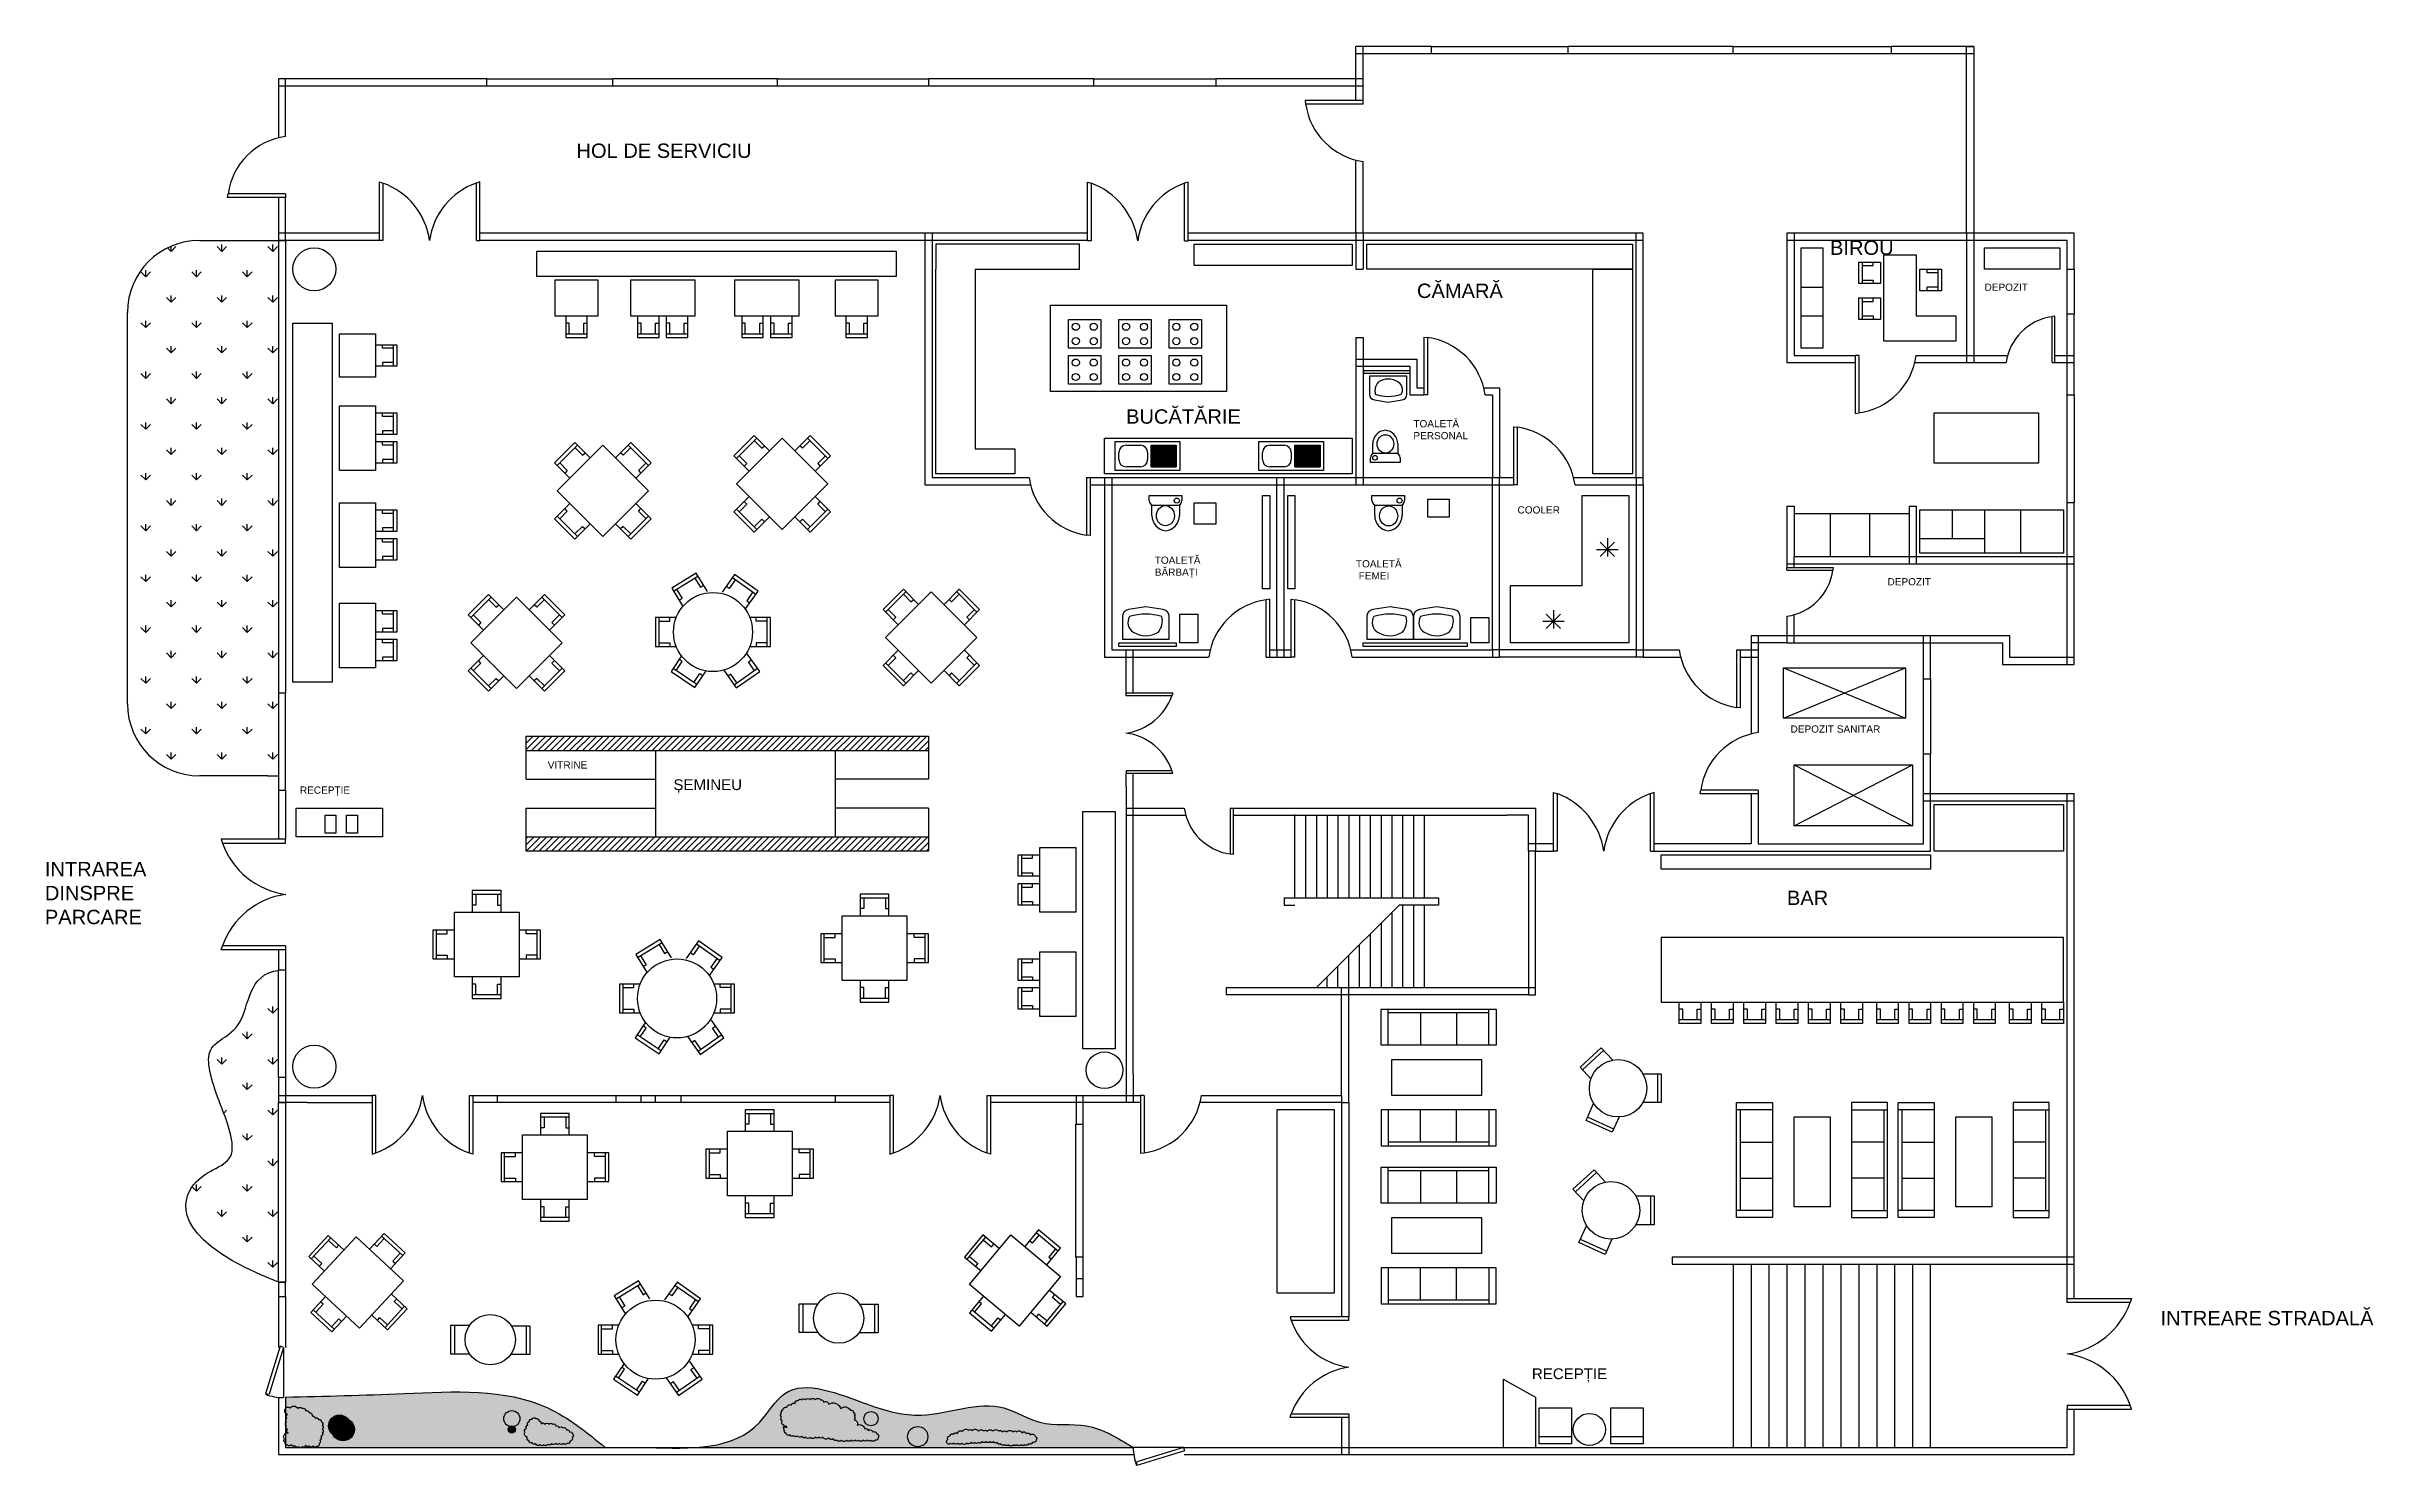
# Model space of a CAD drawing. Header units: millimetres. Extents: x 89 to 413, y 78 to 276.
import ezdxf

# ---------------------------------------------------------------- set-up
doc = ezdxf.new("R2010")
doc.units = ezdxf.units.MM
doc.header["$MEASUREMENT"] = 0
for name, color, linetype in [('baia', 140, 'Continuous'), ('birou', 44, 'Continuous'), ('canapele', 203, 'Continuous'), ('conturterasa', 31, 'Continuous'), ('geamuri', 160, 'Continuous'), ('iarba', 104, 'Continuous'), ('iesiriterasa', 25, 'Continuous'), ('mese2', 92, 'Continuous'), ('mese4sau6', 3, 'Continuous'), ('mobila', 10, 'Continuous'), ('mobila1', 75, 'Continuous'), ('ornamente', 139, 'Continuous'), ('usi', 22, 'Continuous')]:
    doc.layers.add(name, color=color, linetype=linetype)
for name, color, linetype, lineweight in [('contur', 50, 'Continuous', 30), ('mobilabucatarie', 8, 'Continuous', 30), ('scari', 19, 'Continuous', 30)]:
    doc.layers.add(name, color=color, linetype=linetype, lineweight=lineweight)
doc.styles.get("Standard").update_dxf_attribs({"font": 'arial.ttf'})

msp = doc.modelspace()

# ---------------------------------------------------------------- texts
at = {"layer": 'mobila', "attachment_point": 1}
for s, width, heights, insert, char_height in [('{\\C0;HOL DE SERVICIU}', 52, [0], (162.5, 262.5), 2), ('{\\C0;BIROU}', 7, [0], (337, 249), 2), ('{\\fArial|b0|i0|c238|p34;\\C0;CĂMARĂ}', 20.5, [0], (279.5, 243), 2), ('{\\C0;DEPOZIT}', 9, [0], (358.5, 243), 1), ('{\\C0;BUC\\fArial|b0|i0|c238|p34;ĂTĂRIE}', 8, [1.282307593442056e-14], (239, 225.5), 2), ('{\\C0;TOALET\\fArial|b0|i0|c238|p34;Ă PERSONAL}', 9, [0], (279, 224), 1), ('{\\C0;COOLER}', 8, [0], (293.5, 212), 1), ('{\\C0;TOALE\\fArial|b0|i0|c238|p34;TĂ BĂRBA\\fArial|b0|i0|c0|p34;Ț\\fArial|b0|i0|c238|p34;I}', 10, [0], (243, 205), 1), ('{\\C0;TOALET\\fArial|b0|i0|c238|p34;Ă\\P\\fArial|b0|i0|c0|p34; FEMEI}', 11.5, [0], (271, 204.5), 1), ('{\\C0;DEPOZIT}', 16.5, [0], (345, 202), 1), ('{\\C0;DEPOZIT SANITAR}', 17, [0], (331.5, 181.5), 1), ('{\\C0;VITRINE}', 13, [0], (158.5, 176.5), 1), ('{\\fArial|b0|i0|c238|p34;\\C0;RECEP\\fArial|b0|i0|c0|p34;Ț\\fArial|b0|i0|c238|p34;IE}', 11, [0], (124, 173), 1), ('{\\C0;Ș\\fArial|b0|i0|c238|p34;EMINEU}', 20.5, [0], (176, 174), 1.5), ('{\\C0;INTRAREA \\PDINSPRE\\PPARCARE}', 38.5, [0], (88.5, 162.5), 2), ('{\\C0;BAR}', 29, [0], (331, 158.5), 2), ('{\\C0;INTREARE STRADAL\\fArial|b0|i0|c238|p34;Ă}', 72, [0], (383, 100), 2), ('{\\C0;RECEPȚ\\fArial|b0|i0|c238|p34;IE}', 23, [0], (295.5, 92), 1.5)]:
    msp.add_mtext_dynamic_manual_height_columns(s, width=width, gutter_width=1, heights=heights, dxfattribs=dict(at, insert=insert, char_height=char_height))

# ---------------------------------------------------------------- blocks, each defined once
blk = doc.blocks.new('usadubla')
at = {"layer": 'usi'}
for p, q in [((-7, 0), (-7, 8.17)), ((-7, 8.17), (-6.5, 8)), ((7, 8.16), (6.5, 8)), ((7, 0), (7, 8.16)), ((-6.5, 0), (-7, 0)), ((6.5, 0), (7, 0))]:
    blk.add_line(p, q, dxfattribs=at)
for points in [[(-6.5, 8), (-6.5, 0)], [(6.5, 0), (6.5, 8)]]:
    blk.add_lwpolyline(points, dxfattribs=at)
for centre, radius, start, end in [((-9.91, -1.41), 10.01, 8.1164, 70.0713), ((9.77, -1.3), 9.86, 109.3829, 172.4293)]:
    blk.add_arc(centre, radius, start, end, dxfattribs=at)
blk = doc.blocks.new('*U4')
at = {"layer": 'usi'}
for p, q in [((-6.5, 0), (-7, 0)), ((-7, 0), (-7, -8.17)), ((6.5, 0), (7, 0)), ((7, 0), (7, -8.16)), ((-7, -8.17), (-6.5, -8)), ((7, -8.16), (6.5, -8))]:
    blk.add_line(p, q, dxfattribs=at)
for points in [[(-6.5, -8), (-6.5, 0)], [(6.5, 0), (6.5, -8)]]:
    blk.add_lwpolyline(points, dxfattribs=at)
for centre, radius, start, end in [((-9.91, 1.41), 10.01, 289.9287, 351.8836), ((9.77, 1.3), 9.86, 187.5707, 250.6171)]:
    blk.add_arc(centre, radius, start, end, dxfattribs=at)
blk = doc.blocks.new('*U5')
at = {"layer": 'usi'}
for p, q in [((1.17, 22.17), (-6.99, 22.17)), ((-6.99, 22.17), (-6.83, 21.67)), ((1.17, 21.67), (1.17, 22.17)), ((-7, 8.17), (-6.83, 8.67)), ((1.17, 8.17), (-7, 8.17)), ((1.17, 8.67), (1.17, 8.17))]:
    blk.add_line(p, q, dxfattribs=at)
for points in [[(1.17, 21.67), (-6.83, 21.67)], [(-6.83, 8.67), (1.17, 8.67)]]:
    blk.add_lwpolyline(points, dxfattribs=at)
for centre, radius, start, end in [((2.47, 24.94), 9.86, 199.3829, 262.4293), ((2.58, 5.25), 10.01, 98.1164, 160.0713)]:
    blk.add_arc(centre, radius, start, end, dxfattribs=at)
blk = doc.blocks.new('*U6')
at = {"layer": 'usi'}
for p, q in [((-15.17, 8.17), (-23.33, 8.17)), ((-23.33, 8.17), (-23.17, 7.67)), ((-15.17, 7.67), (-15.17, 8.17)), ((-23.33, -5.83), (-23.17, -5.33)), ((-15.17, -5.83), (-23.33, -5.83)), ((-15.17, -5.33), (-15.17, -5.83))]:
    blk.add_line(p, q, dxfattribs=at)
for points in [[(-23.17, 7.67), (-15.17, 7.67)], [(-15.17, -5.33), (-23.17, -5.33)]]:
    blk.add_lwpolyline(points, dxfattribs=at)
for centre, radius, start, end in [((-13.75, 11.08), 10.01, 199.9287, 261.8836), ((-13.87, -8.6), 9.86, 97.5707, 160.6171)]:
    blk.add_arc(centre, radius, start, end, dxfattribs=at)
blk = doc.blocks.new('*U7')
at = {"layer": 'usi'}
for p, q in [((-15.17, 7.67), (-15.17, 8.17)), ((-15.17, 8.17), (-7, 8.17)), ((-7, 8.17), (-7.17, 7.67)), ((-15.17, -5.33), (-15.17, -5.83)), ((-15.17, -5.83), (-7.01, -5.83)), ((-7.01, -5.83), (-7.17, -5.33))]:
    blk.add_line(p, q, dxfattribs=at)
for points in [[(-7.17, 7.67), (-15.17, 7.67)], [(-15.17, -5.33), (-7.17, -5.33)]]:
    blk.add_lwpolyline(points, dxfattribs=at)
for centre, radius, start, end in [((-16.58, 11.08), 10.01, 278.1164, 340.0713), ((-16.47, -8.6), 9.86, 19.3829, 82.4293)]:
    blk.add_arc(centre, radius, start, end, dxfattribs=at)
blk = doc.blocks.new('*U16')
at = {"layer": 'usi'}
for p, q in [((-0.5, 0), (-0.5, -8)), ((-0.5, 0), (0, 0)), ((0, 0), (0, -8.06)), ((0, -8.06), (-0.5, -8))]:
    blk.add_line(p, q, dxfattribs=at)
blk.add_arc((0.82, 1.32), 9.41, 188.0475, 261.9525, dxfattribs=at)
blk = doc.blocks.new('usa')
at = {"layer": 'usi'}
for p, q in [((0, 0), (0, 8.06)), ((0, 8.06), (0.5, 8)), ((0.5, 0), (0.5, 8)), ((0.5, 0), (0, 0))]:
    blk.add_line(p, q, dxfattribs=at)
blk.add_arc((-0.82, -1.32), 9.41, 8.0475, 81.9525, dxfattribs=at)
blk = doc.blocks.new('*U17')
at = {"layer": 'usi'}
for p, q in [((0, 8.06), (-0.5, 8)), ((-0.5, 0), (-0.5, 8)), ((0, 0), (0, 8.06)), ((-0.5, 0), (0, 0))]:
    blk.add_line(p, q, dxfattribs=at)
blk.add_arc((0.82, -1.32), 9.41, 98.0475, 171.9525, dxfattribs=at)
blk = doc.blocks.new('*U15')
at = {"layer": 'usi'}
for p, q in [((-0.5, 0), (-0.5, -8)), ((-0.5, 0), (0, 0)), ((0, 0), (0, -8.06)), ((0, -8.06), (-0.5, -8))]:
    blk.add_line(p, q, dxfattribs=at)
blk.add_arc((0.82, 1.32), 9.41, 188.0475, 261.9525, dxfattribs=at)
blk = doc.blocks.new('*U18')
at = {"layer": 'usi'}
for p, q in [((0.5, 0), (0, 0)), ((0, 0), (0, -8.06)), ((0.5, 0), (0.5, -8)), ((0, -8.06), (0.5, -8))]:
    blk.add_line(p, q, dxfattribs=at)
blk.add_arc((-0.82, 1.32), 9.41, 278.0475, 351.9525, dxfattribs=at)
blk = doc.blocks.new('*U20')
at = {"layer": 'usi'}
for p, q in [((0, 8.06), (-0.5, 8)), ((-0.5, 0), (-0.5, 8)), ((0, 0), (0, 8.06)), ((-0.5, 0), (0, 0))]:
    blk.add_line(p, q, dxfattribs=at)
blk.add_arc((0.82, -1.32), 9.41, 98.0475, 171.9525, dxfattribs=at)
blk = doc.blocks.new('*U22')
at = {"layer": 'usi'}
for p, q in [((-0.5, 0), (0, 0)), ((0, 0), (0, -8.06)), ((-0.5, 0), (-0.5, -8)), ((0, -8.06), (-0.5, -8))]:
    blk.add_line(p, q, dxfattribs=at)
blk.add_arc((0.82, 1.32), 9.41, 188.0475, 261.9525, dxfattribs=at)
blk = doc.blocks.new('*U24')
at = {"layer": 'usi'}
for p, q in [((-8.06, 0), (-8, 0.5)), ((0, 0), (-8.06, 0)), ((0, 0.5), (-8, 0.5)), ((0, 0.5), (0, 0))]:
    blk.add_line(p, q, dxfattribs=at)
blk.add_arc((1.32, -0.82), 9.41, 98.0475, 171.9525, dxfattribs=at)
blk = doc.blocks.new('*U25')
at = {"layer": 'usi'}
for p, q in [((0, -0.5), (0, 0)), ((0, 0), (8.06, 0)), ((0, -0.5), (8, -0.5)), ((8.06, 0), (8, -0.5))]:
    blk.add_line(p, q, dxfattribs=at)
blk.add_arc((-1.32, 0.82), 9.41, 278.0475, 351.9525, dxfattribs=at)
blk = doc.blocks.new('*U28')
at = {"layer": 'iesiriterasa'}
for p, q in [((0, 0), (-7, 0)), ((0, 0), (-6.5, -2)), ((0, 0), (0.14, -0.46)), ((0.14, -0.46), (-6.5, -2.5)), ((-6.5, -2.5), (-6.5, -2))]:
    blk.add_line(p, q, dxfattribs=at)
blk.add_arc((0, 0), 7, 180, 201.0375, dxfattribs=at)
blk = doc.blocks.new('*U29')
at = {"layer": 'iesiriterasa'}
for p, q in [((3.26, -6.47), (1.21, -13.1)), ((3.72, -6.61), (3.26, -6.47)), ((3.72, -6.61), (1.71, -13.11)), ((3.72, -6.61), (3.71, -13.61)), ((1.21, -13.1), (1.71, -13.11))]:
    blk.add_line(p, q, dxfattribs=at)
blk.add_arc((3.72, -6.61), 7, 248.8906, 269.9282, dxfattribs=at)
blk = doc.blocks.new('*U35')
at = {"layer": 'mese2'}
for p, q in [((1.5, -11), (1, -11)), ((1, -12.5), (4, -12.5)), ((1.5, -12.5), (1.5, -11)), ((3.5, -12.5), (3.5, -11)), ((3.5, -11), (4, -11)), ((5.5, -11), (5, -11)), ((5, -12.5), (8, -12.5)), ((5.5, -12.5), (5.5, -11)), ((7.5, -12.5), (7.5, -11)), ((7.5, -11), (8, -11))]:
    blk.add_line(p, q, dxfattribs=at)
blk.add_lwpolyline([(0, -10), (9, -10), (9, -5), (0, -5)], close=True, dxfattribs=at)
for points in [[(1, -10), (1, -13), (4, -13), (4, -10)], [(5, -10), (5, -13), (8, -13), (8, -10)]]:
    blk.add_lwpolyline(points, dxfattribs=at)
blk = doc.blocks.new('*U36')
at = {"layer": 'mese2'}
for p, q in [((1, -1.5), (1, -1)), ((2.5, -1.5), (1, -1.5)), ((2.5, -1), (2.5, -4)), ((2.5, -3.5), (1, -3.5)), ((1, -3.5), (1, -4)), ((1, -5.5), (1, -5)), ((2.5, -5.5), (1, -5.5)), ((2.5, -5), (2.5, -8)), ((2.5, -7.5), (1, -7.5)), ((1, -7.5), (1, -8))]:
    blk.add_line(p, q, dxfattribs=at)
blk.add_lwpolyline([(0, 0), (0, -9), (-5, -9), (-5, 0)], close=True, dxfattribs=at)
for points in [[(0, -1), (3, -1), (3, -4), (0, -4)], [(0, -5), (3, -5), (3, -8), (0, -8)]]:
    blk.add_lwpolyline(points, dxfattribs=at)
blk = doc.blocks.new('*U37')
at = {"layer": 'mese2'}
for p, q in [((-2.5, 5), (-2.5, 8)), ((-2.5, 7.5), (-1, 7.5)), ((-1, 7.5), (-1, 8)), ((-2.5, 5.5), (-1, 5.5)), ((-2.5, 1), (-2.5, 4)), ((-2.5, 3.5), (-1, 3.5)), ((-1, 5.5), (-1, 5)), ((-1, 3.5), (-1, 4)), ((-2.5, 1.5), (-1, 1.5)), ((-1, 1.5), (-1, 1))]:
    blk.add_line(p, q, dxfattribs=at)
for points in [[(0, 5), (-3, 5), (-3, 8), (0, 8)], [(0, 1), (-3, 1), (-3, 4), (0, 4)]]:
    blk.add_lwpolyline(points, dxfattribs=at)
blk.add_lwpolyline([(0, 0), (0, 9), (5, 9), (5, 0)], close=True, dxfattribs=at)
blk = doc.blocks.new('*U40')
at = {"layer": 'mese2'}
for p, q in [((0.5, -14), (0, -14)), ((0, -15.5), (3, -15.5)), ((0.5, -15.5), (0.5, -14)), ((2.5, -15.5), (2.5, -14)), ((2.5, -14), (3, -14))]:
    blk.add_line(p, q, dxfattribs=at)
blk.add_lwpolyline([(-1.5, -8), (-1.5, -13), (4.5, -13), (4.5, -8)], close=True, dxfattribs=at)
blk.add_lwpolyline([(0, -13), (0, -16), (3, -16), (3, -13)], dxfattribs=at)
blk = doc.blocks.new('*U41')
at = {"layer": 'mese2'}
for p, q in [((-0.5, -5), (-0.5, -4.5)), ((1, -5), (-0.5, -5)), ((1, -4.5), (1, -7.5)), ((1, -7), (-0.5, -7)), ((-0.5, -7), (-0.5, -7.5))]:
    blk.add_line(p, q, dxfattribs=at)
blk.add_lwpolyline([(-6.5, -3), (-1.5, -3), (-1.5, -9), (-6.5, -9)], close=True, dxfattribs=at)
blk.add_lwpolyline([(-1.5, -4.5), (1.5, -4.5), (1.5, -7.5), (-1.5, -7.5)], dxfattribs=at)
blk = doc.blocks.new('*U44')
at = {"layer": 'mese4sau6'}
for p, q in [((-6.36, -2.83), (-3.54, 0)), ((-6.01, -2.47), (-4.95, -3.54)), ((-3.89, -0.35), (-2.83, -1.41)), ((-2.83, -1.41), (-2.47, -1.06)), ((2.83, -1.41), (2.47, -1.06)), ((3.89, -0.35), (2.83, -1.41)), ((3.54, 0), (6.36, -2.83)), ((6.01, -2.47), (4.95, -3.54)), ((-4.95, -3.54), (-5.3, -3.89)), ((4.95, -3.54), (5.3, -3.89)), ((-6.01, -10.25), (-4.95, -9.19)), ((-4.95, -9.19), (-5.3, -8.84)), ((4.95, -9.19), (5.3, -8.84)), ((6.01, -10.25), (4.95, -9.19)), ((-3.54, -12.73), (-6.36, -9.9)), ((-3.89, -12.37), (-2.83, -11.31)), ((-2.83, -11.31), (-2.47, -11.67)), ((2.83, -11.31), (2.47, -11.67)), ((3.89, -12.37), (2.83, -11.31)), ((6.36, -9.9), (3.54, -12.73))]:
    blk.add_line(p, q, dxfattribs=at)
for points in [[(-1.77, -1.77), (-3.89, 0.35), (-6.72, -2.47), (-4.6, -4.6)], [(4.6, -4.6), (6.72, -2.47), (3.89, 0.35), (1.77, -1.77)], [(-4.6, -8.13), (-6.72, -10.25), (-3.89, -13.08), (-1.77, -10.96)], [(1.77, -10.96), (3.89, -13.08), (6.72, -10.25), (4.6, -8.13)]]:
    blk.add_lwpolyline(points, dxfattribs=at)
blk.add_lwpolyline([(0, 0), (6.36, -6.36), (0, -12.73), (-6.36, -6.36)], close=True, dxfattribs=at)
blk = doc.blocks.new('mese4sau6')
at = {"layer": 'mese4sau6'}
for p, q in [((2.5, 2.5), (6.5, 2.5)), ((3, 1), (2.5, 1)), ((3, 2.5), (3, 1)), ((6, 2.5), (6, 1)), ((6, 1), (6.5, 1)), ((-2.5, -6.5), (-2.5, -2.5)), ((-2.5, -3), (-1, -3)), ((-1, -3), (-1, -2.5)), ((10, -3), (10, -2.5)), ((11.5, -3), (10, -3)), ((11.5, -2.5), (11.5, -6.5)), ((-2.5, -6), (-1, -6)), ((-1, -6), (-1, -6.5)), ((11.5, -6), (10, -6)), ((10, -6), (10, -6.5)), ((3, -10), (2.5, -10)), ((6.5, -11.5), (2.5, -11.5)), ((3, -11.5), (3, -10)), ((6, -11.5), (6, -10)), ((6, -10), (6.5, -10))]:
    blk.add_line(p, q, dxfattribs=at)
blk.add_lwpolyline([(0, 0), (9, 0), (9, -9), (0, -9)], close=True, dxfattribs=at)
for points in [[(6.5, 0), (6.5, 3), (2.5, 3), (2.5, 0)], [(0, -2.5), (-3, -2.5), (-3, -6.5), (0, -6.5)], [(9, -6.5), (12, -6.5), (12, -2.5), (9, -2.5)], [(2.5, -9), (2.5, -12), (6.5, -12), (6.5, -9)]]:
    blk.add_lwpolyline(points, dxfattribs=at)
blk = doc.blocks.new('masa6')
at = {"layer": 'mese4sau6'}
for p, q in [((-5.49, 5.69), (-2.09, 7.79)), ((-2.51, 7.52), (-1.73, 6.25)), ((-1.73, 6.25), (-1.3, 6.51)), ((3.12, 7.3), (2.26, 6.08)), ((2.71, 7.59), (5.98, 5.29)), ((-5.07, 5.95), (-4.28, 4.67)), ((-4.28, 4.67), (-4.7, 4.41)), ((2.26, 6.08), (1.85, 6.36)), ((5.57, 5.58), (4.71, 4.35)), ((4.71, 4.35), (5.12, 4.06)), ((-7.5, -2), (-7.5, 2)), ((-7.5, 1.5), (-6, 1.5)), ((-6, 1.5), (-6, 2)), ((6, 1.5), (6, 2)), ((7.5, 1.5), (6, 1.5)), ((7.5, 2), (7.5, -2)), ((-7.5, -1.5), (-6, -1.5)), ((-6, -1.5), (-6, -2)), ((7.5, -1.5), (6, -1.5)), ((6, -1.5), (6, -2)), ((-2.23, -7.31), (-5.56, -5.09)), ((-5.14, -5.37), (-4.31, -4.12)), ((-4.31, -4.12), (-4.73, -3.84)), ((-2.65, -7.03), (-1.81, -5.78)), ((-1.81, -5.78), (-1.4, -6.06)), ((2.49, -5.87), (2.08, -6.15)), ((3.34, -7.09), (2.49, -5.87)), ((6.21, -5.09), (2.93, -7.38)), ((4.94, -4.15), (5.35, -3.86)), ((5.8, -5.38), (4.94, -4.15))]:
    blk.add_line(p, q, dxfattribs=at)
for points in [[(-0.78, 5.66), (-2.35, 8.21), (-5.75, 6.11), (-4.18, 3.56)], [(4.55, 3.24), (6.27, 5.7), (3, 8), (1.27, 5.55)], [(-5.12, 2), (-8, 2), (-8, -2), (-5.12, -2)], [(5.12, -2), (8, -2), (8, 2), (5.12, 2)], [(1.5, -5.33), (3.22, -7.79), (6.5, -5.5), (4.78, -3.04)], [(-4.38, -3.32), (-5.84, -5.5), (-2.51, -7.72), (-0.97, -5.41)]]:
    blk.add_lwpolyline(points, dxfattribs=at)
blk.add_circle((0, 0), 5.5, dxfattribs=at)
blk = doc.blocks.new('mese2pers')
at = {"layer": 'mese4sau6'}
for p, q in [((-5, 2), (-5, -2)), ((5, 1.94), (5, -2.06))]:
    blk.add_line(p, q, dxfattribs=at)
for points in [[(-3, -1.8), (-3, -2), (-5.5, -2), (-5.5, 2), (-3, 2), (-3, 1.8)], [(2.91, 1.94), (5.5, 1.94), (5.5, -2.06), (2.91, -2.06), (2.91, -1.94)]]:
    blk.add_lwpolyline(points, dxfattribs=at)
blk.add_circle((0, 0), 3.5, dxfattribs=at)
blk = doc.blocks.new('*U50')
at = {"layer": 'canapele'}
for p, q in [((-5, -1), (0, -1)), ((-0.5, -1), (-0.5, -15)), ((-0.5, -5.5), (-5, -5.5)), ((-0.5, -10.5), (-5, -10.5)), ((-5, -15), (0, -15))]:
    blk.add_line(p, q, dxfattribs=at)
blk.add_lwpolyline([(0, 0), (-5, 0), (-5, -16), (0, -16)], close=True, dxfattribs=at)
blk = doc.blocks.new('canapea')
at = {"layer": 'canapele'}
for p, q in [((5, -1), (0, -1)), ((0.5, -1), (0.5, -15)), ((0.5, -5.5), (5, -5.5)), ((0.5, -10.5), (5, -10.5)), ((5, -15), (0, -15))]:
    blk.add_line(p, q, dxfattribs=at)
blk.add_lwpolyline([(0, 0), (5, 0), (5, -16), (0, -16)], close=True, dxfattribs=at)
blk = doc.blocks.new('*U51')
at = {"layer": 'canapele'}
for p, q in [((-15, -5), (-15, 0)), ((-1, -5), (-1, 0)), ((-1, -0.5), (-15, -0.5)), ((-10.5, -0.5), (-10.5, -5)), ((-5.5, -0.5), (-5.5, -5))]:
    blk.add_line(p, q, dxfattribs=at)
blk.add_lwpolyline([(0, 0), (0, -5), (-16, -5), (-16, 0)], close=True, dxfattribs=at)
blk = doc.blocks.new('*U52')
at = {"layer": 'canapele'}
for p, q in [((-15, 5), (-15, 0)), ((-10.5, 0.5), (-10.5, 5)), ((-5.5, 0.5), (-5.5, 5)), ((-1, 5), (-1, 0)), ((-1, 0.5), (-15, 0.5))]:
    blk.add_line(p, q, dxfattribs=at)
blk.add_lwpolyline([(0, 0), (0, 5), (-16, 5), (-16, 0)], close=True, dxfattribs=at)
blk = doc.blocks.new('masa3')
at = {"layer": 'mese2'}
for p, q in [((-4.95, 2.56), (-2.01, 5.28)), ((5.5, 2), (5.5, -2)), ((-0.61, -5.68), (-4.26, -4.05))]:
    blk.add_line(p, q, dxfattribs=at)
for points in [[(-3.78, 1.3), (-5.29, 2.93), (-2.35, 5.64), (-0.77, 3.93)], [(3.46, 2), (6, 2), (6, -2), (3.46, -2)], [(0.14, -4), (-0.81, -6.13), (-4.47, -4.5), (-3.41, -2.14), (-3.37, -2.16)]]:
    blk.add_lwpolyline(points, dxfattribs=at)
blk.add_circle((0, 0), 4, dxfattribs=at)
blk = doc.blocks.new('*U53')
at = {"layer": 'usi'}
for p, q in [((-15.17, 7.67), (-15.17, 8.17)), ((-15.17, 8.17), (-7, 8.17)), ((-7, 8.17), (-7.17, 7.67)), ((-15.17, -5.33), (-15.17, -5.83)), ((-15.17, -5.83), (-7.01, -5.83)), ((-7.01, -5.83), (-7.17, -5.33))]:
    blk.add_line(p, q, dxfattribs=at)
for points in [[(-7.17, 7.67), (-15.17, 7.67)], [(-15.17, -5.33), (-7.17, -5.33)]]:
    blk.add_lwpolyline(points, dxfattribs=at)
for centre, radius, start, end in [((-16.58, 11.08), 10.01, 278.1164, 340.0713), ((-16.47, -8.6), 9.86, 19.3829, 82.4293)]:
    blk.add_arc(centre, radius, start, end, dxfattribs=at)
blk = doc.blocks.new('*U54')
at = {"layer": 'usi'}
for p, q in [((-8.06, 0), (-8, 0.5)), ((0, 0), (-8.06, 0)), ((0, 0.5), (-8, 0.5)), ((0, 0.5), (0, 0))]:
    blk.add_line(p, q, dxfattribs=at)
blk.add_arc((1.32, -0.82), 9.41, 98.0475, 171.9525, dxfattribs=at)
blk = doc.blocks.new('*U55')
at = {"layer": 'usi'}
for p, q in [((0, 0), (-8.06, 0)), ((-8.06, 0), (-8, -0.5)), ((0, -0.5), (0, 0)), ((0, -0.5), (-8, -0.5))]:
    blk.add_line(p, q, dxfattribs=at)
blk.add_arc((1.32, 0.82), 9.41, 188.0475, 261.9525, dxfattribs=at)

# ---------------------------------------------------------------- hatches: boundary and pattern name
at = {"layer": 'iarba'}
h = msp.add_hatch(dxfattribs=at)
h.set_pattern_fill('GRASS', color=256, scale=5)
h.paths.add_polyline_path([(121, 249), (110, 249, 0.414214), (100, 239), (100, 184.5, 0.414214), (110, 174.5), (119.5, 174.5), (121, 174.5), (121, 186)])
h = msp.add_hatch(dxfattribs=at)
h.set_pattern_fill('GRASS', color=256, scale=5)
edge = h.paths.add_edge_path()
edge.add_line((121, 132.5), (121, 147.43))
edge.add_spline(control_points=[(121, 147.43), (116.99, 146.87), (116.83, 138.48), (110, 137.5), (112.5, 129.5), (116.5, 120), (107.5, 119.5), (107, 109.5), (121, 104)], knot_values=[0, 0, 0, 0, 0.928351, 1.928351, 2.928351, 3.928351, 4.928351, 5.928351, 5.928351, 5.928351, 5.928351], degree=3, periodic=0)
edge.add_line((121, 104), (121, 129))
edge.add_line((121, 129), (121, 132.5))
h = msp.add_hatch(dxfattribs=at)
h.set_pattern_fill('ANSI36', color=256, scale=5)
h.set_pattern_definition([(45, (111, 70), (0.3314563, 1.2153398), [1.5625, -0.3125, 0, -0.3125])])
edge = h.paths.add_edge_path()
edge.add_spline(control_points=[(166.5, 81), (163.93, 83.08), (156.05, 89.48), (139.46, 88.41), (127.43, 88.13), (122, 88)], knot_values=[0, 0, 0, 0, 9.708244, 29.807995, 46.315569, 46.315569, 46.315569, 46.315569], degree=3, periodic=0)
edge.add_line((122, 88), (122, 81))
edge.add_line((122, 81), (166.5, 81))
edge = h.paths.add_edge_path()
edge.add_spline(control_points=[(239.94, 81), (237.87, 82.3), (233.9, 84.8), (227.19, 83.63), (220.29, 88.37), (211.56, 84.41), (202.05, 87.06), (192.27, 91.45), (187.47, 82.58), (182.71, 81.26), (179.3, 81)], knot_values=[6.198429, 6.198429, 6.198429, 6.198429, 13.306058, 19.82526, 25.210425, 36.753821, 44.402351, 55.999764, 61.314837, 71.006657, 71.006657, 71.006657, 71.006657], degree=3, periodic=0)
edge.add_line((179.3, 81), (239.94, 81))
at = {"layer": 'iesiriterasa'}
h = msp.add_hatch(color=256, dxfattribs=at)
h.dxf.hatch_style = 1
h.paths.add_polyline_path([(130.68, 84.93, 0.550906), (128.42, 83.5, 0.111296), (128.57, 82.82, 0.626277), (131, 84, 0.168383)])
h.paths.add_polyline_path([(130.68, 84.93, 0.711768), (128, 84, 0.229803), (128.57, 82.82, -0.111296), (128.42, 83.5, -0.550906)])
h.paths.add_polyline_path([(131.58, 83.5, 0.289569), (130.68, 84.93, -0.168383), (131, 84, -0.626277), (128.57, 82.82, 0.799701)])
h = msp.add_hatch(color=256, dxfattribs=at)
h.dxf.hatch_style = 1
h.paths.add_polyline_path([(154.62, 85, 1), (152.38, 85, 0.342804), (153.22, 83.92, -0.301511), (153.78, 83.92, 0.342804)], flags=17)
h.paths.add_polyline_path([(152.38, 85, -1), (154.62, 85, -0.342804), (153.78, 83.92, -0.251381), (154, 83.5, -1.671585), (153.22, 83.92, -0.342804)])
h = msp.add_hatch(color=256, dxfattribs=at)
h.dxf.hatch_style = 1
h.paths.add_polyline_path([(204.5, 85, 1), (202.5, 85, 1)])
h.paths.add_polyline_path([(208.59, 82.5, 1), (211.41, 82.5, 1)])
at = {"layer": 'mese2'}
h = msp.add_hatch(color=256, dxfattribs=at)
h.dxf.hatch_style = 1
h.paths.add_polyline_path([(201.16, 85.34, 0.520567), (201.05, 85.86, 0.520567), (200.64, 86.17, 0.520567), (199.28, 86.38, 0.520567), (197.61, 87, 0.520567), (196.89, 87.31, 0.520567), (196.47, 87.63, 0.520567), (195.74, 87.63, 0.520567), (195.01, 87.63, 0.520567), (194.38, 87.63, 0.520567), (193.86, 87.63, 0.520567), (193.34, 87.52, 0.520567), (192.93, 87.11, 0.520567), (192.4, 86.9, 0.520567), (191.78, 86.59, 0.520567), (191.26, 86.27, 0.520567), (191.05, 85.75, 0.520567), (191.05, 85.23, 0.520567), (191.15, 84.71, 0.520567), (191.36, 84.09, 0.121899), (191.39, 83.94, -0.645957), (191.78, 83.78, -0.35991), (191.4, 83.92, 0.434981), (191.47, 83.46, 0.520567), (191.67, 82.94, 0.520567), (192.2, 82.73, 0.520567), (192.72, 82.63, 0.520567), (193.24, 82.63, 0.520567), (193.86, 82.53, 0.520567), (194.38, 82.42, 0.520567), (195.01, 82.42, 0.520567), (195.74, 82.42, 0.520567), (196.26, 82.42, 0.520567), (196.78, 82.42, 0.520567), (197.61, 82.32, 0.520567), (198.24, 82.21, 0.520567), (198.76, 82.01, 0.520567), (199.39, 82.01, 0.520567), (200.12, 82.01, 0.520567), (200.74, 82.01, 0.520567), (201.26, 82.01, 0.520567), (201.78, 82.01, 0.520567), (202.41, 82.01, 0.520567), (202.93, 82.01, 0.520567), (203.45, 82.01, 0.520567), (204.08, 82.01, 0.520567), (204.49, 82.32, 0.520567), (204.28, 82.94, 0.520567), (203.76, 83.15, 0.520567), (203.14, 83.36, 0.520567), (202.62, 83.57, 0.520567), (201.57, 84.09, 0.520567), (201.16, 84.82, 0.520567)])
h = msp.add_hatch(color=256, dxfattribs=at)
h.dxf.hatch_style = 1
h.paths.add_polyline_path([(127.12, 84.07, 0.520567), (127, 84.56, 0.520567), (126.59, 84.89, 0.520567), (126.1, 85.05, 0.520567), (125.7, 85.37, 0.520567), (125.29, 85.86, 0.520567), (124.8, 86.11, 0.520567), (124.31, 86.43, 0.520567), (123.74, 86.43, 0.520567), (122.6, 86.47, 0.520567), (122.03, 86.47, 0.024227), (122, 86.43), (122, 85.79, 0.15882), (122.28, 85.58, 0.520567), (122.2, 85.05, 0.520567), (122.11, 84.52, 0.145597), (122, 84.38), (122, 84.14, 0.145597), (122.11, 83.99, 0.520567), (122.28, 83.5, 0.520567), (122.36, 82.98, 0.303201), (122, 82.97), (122, 81.44, 0.256442), (122.28, 81.31, 0.520567), (122.81, 81.39, 0.520567), (123.29, 81.23, 0.276659), (123.56, 81), (123.68, 81, 0.121422), (123.82, 81.07, 0.07019), (123.89, 81), (124.29, 81, 0.07019), (124.35, 81.07, 0.520567), (124.8, 81.31, 0.520567), (125.29, 81.19, 0.520567), (125.82, 81.19, 0.520567), (126.35, 81.11, 0.520567), (126.67, 81.51, 0.520567), (126.75, 82.04, 0.520567), (126.92, 82.53, 0.520567), (127.12, 83.02, 0.520567), (127.12, 83.55, 0.520567)])
h.paths.add_polyline_path([(160.61, 83.71, 0.520567), (160.08, 83.71, 0.520567), (159.63, 83.99, 0.520567), (159.19, 84.24, 0.520567), (158.66, 84.24, 0.520567), (158.13, 84.24, 0.520567), (157.6, 84.28, 0.520567), (157.27, 84.68, 0.520567), (156.87, 85.01, 0.520567), (156.34, 84.93, 0.520567), (155.93, 84.6, 0.520567), (155.73, 84.11, 0.520567), (155.52, 83.63, 0.520567), (155.32, 83.1, 0.520567), (155.65, 82.45, 0.520567), (155.85, 81.96, 0.520567), (156.3, 81.68, 0.520567), (156.83, 81.51, 0.520567), (157.4, 81.35, 0.520567), (157.92, 81.35, 0.520567), (158.49, 81.43, 0.520567), (159.02, 81.51, 0.520567), (159.59, 81.55, 0.520567), (160.12, 81.55, 0.520567), (160.65, 81.55, 0.520567), (161.18, 81.55, 0.520567), (161.59, 81.88, 0.520567), (161.91, 82.37, 0.520567), (161.95, 82.89, 0.520567), (161.51, 83.14, 0.520567), (161.1, 83.46, 0.520567)])
h = msp.add_hatch(color=256, dxfattribs=at)
h.dxf.hatch_style = 1
h.paths.add_polyline_path([(220.41, 82.71, 1.768079), (219.66, 82.84, 2.626493), (219.23, 82.84, 1.640003), (218.45, 82.76, 1.481086), (217.5, 82.89, 1.283226), (217.1, 83.36, 0.520567), (216.27, 83.26, 0.806705), (215.61, 82.57, 1.005894), (215.02, 82.84, 0.520567), (214.5, 82.63, 0.520567), (214.18, 82.11, 0.520567), (214.18, 81.49, 0.949038), (214.44, 81.8, 0.761544), (215.02, 81.59, 1.06568), (215.51, 81.99, 1.780439), (216.16, 82.03, 2.146991), (216.75, 82.08, 1.782382), (217.41, 82.05, 0.974806), (217.94, 81.69, 0.520567), (218.46, 81.69, 0.900983), (218.95, 82.11, 0.910999), (219.5, 81.8, 0.520567), (220.02, 81.8, 0.910998), (220.57, 82.11, 1.560305), (221.15, 82.01, 0.898313), (221.58, 81.49, 0.520567), (222.1, 81.38, 1.123488), (222.58, 81.8, 1.473867), (223.4, 81.8, 1.123488), (223.87, 81.38, 0.520567), (224.4, 81.38, 0.520567), (224.92, 81.38, 0.520567), (225.44, 81.49, 1.119537), (225.74, 82.09, 1.048266), (226.48, 82.01, 0.520567), (226.38, 82.53, 0.864959), (225.48, 82.36, 1.043386), (225.13, 82.94, 1.067725), (224.45, 82.57, 1.687972), (223.67, 82.7, 1.234594), (223.25, 83.15, 0.904961), (222.37, 82.66, 1.820857), (221.74, 82.81, 0.948406), (221.27, 83.26, 0.954409)])
at = {"layer": 'mobila1'}
h = msp.add_hatch(dxfattribs=at)
h.set_pattern_fill('ANSI31', color=256, scale=5)
h.set_pattern_definition([(45, (111, 70), (-0.4419417, 0.4419417), [])])
h.paths.add_polyline_path([(211.5, 180), (155.5, 180), (155.5, 178), (211.5, 178)])
h.paths.add_polyline_path([(211.5, 166), (155.5, 166), (155.5, 164), (211.5, 164)])
at = {"layer": 'mobilabucatarie'}
h = msp.add_hatch(dxfattribs=at)
h.set_pattern_fill('GRATE', color=256, scale=5)
h.set_pattern_definition([(0, (111, 70), (0, 0.15625), []), (90, (111, 70), (-0.625, 4e-17), [])])
h.paths.add_polyline_path([(242.5, 220.5), (242.5, 217.5), (246, 217.5), (246, 220.5)])
h = msp.add_hatch(dxfattribs=at)
h.set_pattern_fill('GRATE', color=256, scale=5)
h.set_pattern_definition([(0, (131, 70), (0, 0.15625), []), (90, (131, 70), (-0.625, 4e-17), [])])
h.paths.add_polyline_path([(262.5, 220.5), (262.5, 217.5), (266, 217.5), (266, 220.5)])

# ---------------------------------------------------------------- linework, layer by layer
at = {"layer": 'baia'}
for p, q in [((330.5, 189.5), (347.5, 182.5)), ((330.5, 182.5), (347.5, 189.5)), ((332, 176), (348.5, 167.5)), ((332, 167.5), (348.5, 176))]:
    msp.add_line(p, q, dxfattribs=at)
for points in [[(278.5, 230.5), (272.1, 230.5), (272.1, 230.9), (278.5, 230.9)], [(248.5, 212.5), (251.5, 212.5), (251.5, 209.5), (248.5, 209.5)], [(258, 213.5), (259, 213.5), (259, 200.5), (258, 200.5)], [(261.5, 213.5), (262.5, 213.5), (262.5, 200.5), (261.5, 200.5)], [(281, 213), (284, 213), (284, 210.5), (281, 210.5)], [(246.5, 197), (249, 197), (249, 193), (246.5, 193)], [(287, 196.5), (289.5, 196.5), (289.5, 193), (287, 193)], [(238, 193), (246, 193), (246, 192.5), (238, 192.5)], [(272, 193), (286.5, 193), (286.5, 192.5), (272, 192.5)], [(330.5, 189.5), (347.5, 189.5), (347.5, 182.5), (330.5, 182.5)], [(332, 176), (348.5, 176), (348.5, 167.5), (332, 167.5)]]:
    msp.add_lwpolyline(points, close=True, dxfattribs=at)
for points in [[(278.1, 227.59), (278.1, 230.1), (272.9, 230.1), (272.9, 227.59)], [(273.58, 226.8), (275.5, 226.5), (277.42, 226.8)], [(276.82, 220.68), (276.82, 219.33), (273.34, 219.33), (273.34, 220.68)], [(277.18, 218.76), (277.18, 218.12), (273.02, 218.12), (273.02, 218.76)], [(273.66, 219.4), (276.54, 219.4)], [(242.22, 212.8), (242.22, 213.5), (246.78, 213.5), (246.78, 212.8)], [(242.61, 210.7), (242.61, 212.17), (246.43, 212.17), (246.43, 210.7)], [(246.07, 212.1), (242.93, 212.1)], [(273.23, 212.8), (273.23, 213.5), (277.77, 213.5), (277.77, 212.8)], [(273.61, 210.7), (273.61, 212.17), (277.43, 212.17), (277.43, 210.7)], [(277.07, 212.1), (273.93, 212.1)], [(244.15, 197.63), (241.75, 198), (239.35, 197.63)], [(278.15, 197.63), (275.75, 198), (273.35, 197.63)], [(284.65, 197.63), (282.25, 198), (279.85, 197.63)], [(238.5, 196.64), (238.5, 193.5), (245, 193.5), (245, 196.64)], [(272.5, 196.64), (272.5, 193.5), (279, 193.5), (279, 196.64)], [(279, 196.64), (279, 193.5), (285.5, 193.5), (285.5, 196.64)]]:
    msp.add_lwpolyline(points, dxfattribs=at)
for points in [[(273.7, 227.59, 0.161013), (277.3, 227.59, 0.414214), (276.9, 229.3, 0.291201), (274.1, 229.3, 0.236068)], [(244, 196.64, 0.161013), (239.5, 196.64, 0.414214), (240, 194.5, 0.291201), (243.5, 194.5, 0.236068)], [(278, 196.64, 0.161013), (273.5, 196.64, 0.414214), (274, 194.5, 0.291201), (277.5, 194.5, 0.236068)], [(284.5, 196.64, 0.161013), (280, 196.64, 0.414214), (280.5, 194.5, 0.291201), (284, 194.5, 0.236068)]]:
    msp.add_lwpolyline(points, format="xyb", close=True, dxfattribs=at)
for centre, radius in [((273.66, 218.76), 0.32), ((246.07, 212.8), 0.35), ((277.07, 212.8), 0.35)]:
    msp.add_circle(centre, radius, dxfattribs=at)
for centre, radius, start, end in [((273.7, 227.59), 0.8, 180, 261.2538), ((277.3, 227.59), 0.8, 278.7462, 0), ((275.26, 220.68), 1.92, 95.2862, 180), ((274.9, 220.68), 1.92, 0, 84.7138), ((273.66, 218.76), 0.64, 90, 180), ((276.54, 218.76), 0.64, 0, 90), ((242.93, 212.8), 0.7, 180, 270), ((244.71, 210.7), 2.1, 180, 264.7138), ((244.32, 210.7), 2.1, 275.2862, 0), ((246.07, 212.8), 0.7, 270, 0), ((273.93, 212.8), 0.7, 180, 270), ((275.71, 210.7), 2.1, 180, 264.7138), ((275.32, 210.7), 2.1, 275.2862, 0), ((277.07, 212.8), 0.7, 270, 0), ((239.5, 196.64), 1, 98.7462, 180), ((244, 196.64), 1, 0, 81.2538), ((273.5, 196.64), 1, 98.7462, 180), ((278, 196.64), 1, 0, 81.2538), ((280, 196.64), 1, 98.7462, 180), ((284.5, 196.64), 1, 0, 81.2538)]:
    msp.add_arc(centre, radius, start, end, dxfattribs=at)
for centre, major_axis in [((275.11, 220.69), (0, 1.28)), ((244.48, 210.69), (0, -1.4)), ((275.55, 210.66), (0, -1.4))]:
    msp.add_ellipse(centre, major_axis=major_axis, ratio=0.901388, dxfattribs=at)
at = {"layer": 'birou'}
for p, q in [((341.5, 243), (341.5, 246)), ((341.5, 245.5), (343, 245.5)), ((341.5, 243.5), (343, 243.5)), ((343, 245.5), (343, 246)), ((343, 243.5), (343, 243)), ((344, 246), (344, 243)), ((349.5, 242), (349.5, 245)), ((350.5, 244.5), (350.5, 245)), ((352, 244.5), (350.5, 244.5)), ((352, 245), (352, 242)), ((333, 242.5), (336, 242.5)), ((341.5, 238), (341.5, 241)), ((341.5, 240.5), (343, 240.5)), ((343, 240.5), (343, 241)), ((344, 241), (344, 238)), ((352, 242.5), (350.5, 242.5)), ((350.5, 242), (350.5, 242.5)), ((333, 238.5), (336, 238.5)), ((341.5, 238.5), (343, 238.5)), ((343, 238.5), (343, 238)), ((332, 211), (348, 211)), ((337, 211), (337, 205)), ((342.5, 211), (342.5, 205)), ((354, 211.5), (354, 207.5)), ((358.5, 211.5), (358.5, 207.5)), ((363.5, 211.5), (363.5, 205.5)), ((349.5, 207.5), (358.5, 207.5)), ((358.5, 207.5), (358.5, 205.5))]:
    msp.add_line(p, q, dxfattribs=at)
for points in [[(333, 248), (336, 248), (336, 234), (333, 234)], [(358.5, 248), (369, 248), (369, 245), (358.5, 245)], [(351.5, 225), (366, 225), (366, 218), (351.5, 218)], [(349.5, 211.5), (369.5, 211.5), (369.5, 205.5), (349.5, 205.5)]]:
    msp.add_lwpolyline(points, close=True, dxfattribs=at)
for points in [[(344.5, 238.5), (344.5, 247), (349, 247), (349, 238.5)], [(344, 243), (341, 243), (341, 246), (344, 246)], [(349.5, 245), (352.5, 245), (352.5, 242), (349.5, 242)], [(344, 238), (341, 238), (341, 241), (344, 241)], [(349, 238.5), (354.5, 238.5), (354.5, 235), (344.5, 235), (344.5, 238.5)]]:
    msp.add_lwpolyline(points, dxfattribs=at)
at = {"layer": 'canapele'}
for points in [[(276, 130), (276, 135), (288.5, 135), (288.5, 130)], [(332, 127), (337, 127), (337, 114.5), (332, 114.5)], [(354.5, 127), (359.5, 127), (359.5, 114.5), (354.5, 114.5)], [(276, 108), (276, 113), (288.5, 113), (288.5, 108)]]:
    msp.add_lwpolyline(points, close=True, dxfattribs=at)
at = {"layer": 'contur'}
for p, q in [((281.5, 276), (271, 276)), ((271, 268.5), (271, 276)), ((272, 268.6), (272, 276)), ((323.5, 276), (300.5, 276)), ((357, 276), (345.5, 276)), ((356, 250), (356, 276)), ((356, 276), (357, 276)), ((357, 276), (357, 250)), ((281.5, 275), (271, 275)), ((323.5, 275), (300.5, 275)), ((357, 275), (345.5, 275)), ((121, 271.5), (121, 270.5)), ((121, 271.5), (121, 263.3)), ((150, 271.5), (121, 271.5)), ((150, 270.5), (121, 270.5)), ((122, 263.5), (122, 271.5)), ((190.5, 271.5), (167.5, 271.5)), ((190.5, 270.5), (167.5, 270.5)), ((234.5, 271.5), (211.5, 271.5)), ((234.5, 270.5), (211.5, 270.5)), ((272, 271.5), (251.5, 271.5)), ((272, 270.5), (251.5, 270.5)), ((271, 250), (271, 260.2)), ((272, 250), (272, 260)), ((121, 255), (121, 249)), ((122, 249), (122, 254.96)), ((121, 250), (121, 186)), ((134.97, 250), (121, 250)), ((134.97, 250), (135.06, 250)), ((233.59, 250), (149.06, 250)), ((211, 250), (211, 215)), ((212, 250), (212, 216)), ((233.59, 250), (233.63, 250)), ((311, 250), (247.63, 250)), ((271, 250), (271, 245)), ((272, 250), (272, 245)), ((310, 216), (310, 250)), ((311, 215), (311, 250)), ((371, 250), (331, 250)), ((331, 250), (331, 232)), ((332, 250), (332, 233)), ((356, 250), (356, 232)), ((357, 250), (357, 232)), ((371, 245), (371, 250)), ((122, 249), (121, 249)), ((122, 249), (122, 186)), ((135.06, 249), (122, 249)), ((233.59, 249), (149.06, 249)), ((233.59, 249), (233.63, 249)), ((311, 249), (247.63, 249)), ((370, 249), (331, 249)), ((370, 245), (370, 249)), ((271, 245), (272, 245)), ((370, 227.5), (370, 238.75)), ((371, 227.5), (371, 238.75)), ((271, 235.5), (271, 215)), ((271, 235.5), (272, 235.5)), ((272, 235.5), (272, 215)), ((271, 232.5), (279.5, 232.5)), ((271, 231.5), (278.5, 231.5)), ((278.5, 231.5), (278.5, 227.5)), ((279.5, 232.5), (279.5, 228.5)), ((331, 232), (340.5, 232)), ((332, 233), (340.47, 233)), ((348.8, 232), (361.5, 232)), ((349, 233), (361.71, 233)), ((368.3, 233), (371, 233)), ((368.31, 232), (371, 232)), ((278.5, 227.5), (280.48, 227.5)), ((279.5, 228.5), (280.5, 228.5)), ((288.8, 228.5), (291, 228.5)), ((289, 227.5), (290, 227.5)), ((290, 227.5), (290, 216)), ((291, 228.5), (291, 216)), ((211, 215), (225.69, 215)), ((212, 216), (225.49, 216)), ((233.99, 215), (292.95, 215)), ((234.01, 216), (293, 216)), ((236, 216), (236, 191)), ((237, 216), (237, 192)), ((260, 192), (260, 216)), ((261, 191), (261, 216)), ((290, 192), (290, 216)), ((291, 191), (291, 216)), ((301.3, 216), (310, 216)), ((301.5, 215), (311, 215)), ((310, 216), (310, 192)), ((310, 216), (311, 216)), ((311, 215), (311, 191)), ((331, 212), (331, 204)), ((331, 212), (332, 212)), ((332, 212), (332, 205)), ((348, 212), (348, 204)), ((348, 212), (349, 212)), ((349, 212), (349, 204)), ((370, 190), (370, 212.5)), ((371, 190), (371, 212.5)), ((332, 205), (371, 205)), ((332, 203.5), (332, 205)), ((331, 204), (370, 204)), ((331, 204), (331, 203.51)), ((370, 204), (371, 204)), ((331, 196.7), (331, 194)), ((332, 194), (332, 196.91)), ((237, 192), (250.7, 192)), ((239, 186.03), (239, 192)), ((240, 186.03), (240, 192)), ((259, 192), (260, 192)), ((260, 192), (262, 192)), ((260, 192), (260, 191)), ((270.3, 192), (290, 192)), ((310, 192), (290, 192)), ((290, 192), (290, 191)), ((310, 192), (316, 192)), ((310, 192), (310, 191)), ((324.51, 192), (327, 192)), ((326, 194), (326, 180.3)), ((326, 194), (331, 194)), ((331, 193), (326, 193)), ((327, 194), (327, 180.5)), ((331, 194), (332, 194)), ((331, 194), (331, 193)), ((331, 193), (332, 193)), ((332, 193), (332, 194)), ((332, 194), (362, 194)), ((332, 193), (361, 193)), ((350, 188), (350, 194)), ((351, 188), (351, 194)), ((361, 193), (361, 190)), ((362, 194), (362, 191)), ((236, 191), (250.5, 191)), ((259.03, 191), (261, 191)), ((261, 191), (261.98, 191)), ((270.5, 191), (291, 191)), ((311, 191), (291, 191)), ((311, 191), (316.2, 191)), ((324.5, 191), (327, 191)), ((361, 190), (371, 190)), ((362, 191), (369, 191)), ((369, 191), (371, 191)), ((350, 165), (350, 177.5)), ((351, 164), (351, 177.5)), ((121, 172.5), (121, 165.67)), ((122, 172.5), (122, 165.67)), ((239, 173), (239, 174.83)), ((239, 173), (239, 143)), ((240, 173), (240, 174.83)), ((240, 133), (240, 173)), ((326, 172), (326, 165)), ((327, 171.98), (327, 165)), ((350, 172.04), (351, 172.04)), ((351, 172.04), (371, 172.04)), ((370, 101.7), (370, 172.04)), ((371, 101.7), (371, 172.04)), ((239, 170), (247.1, 170)), ((239, 169), (247.31, 169)), ((253.9, 169), (292.06, 169)), ((253.92, 170), (296, 170)), ((295, 169), (292.06, 169)), ((295, 164), (295, 169)), ((296, 170), (296, 165)), ((350, 170.99), (371, 170.99)), ((296, 165), (295, 165)), ((296, 164), (295, 164)), ((295, 164), (295, 144)), ((296, 165), (296, 164)), ((298.5, 165), (296, 165)), ((296, 164), (298.5, 164)), ((296, 144), (296, 164)), ((326, 165), (312.5, 165)), ((312.5, 164), (326, 164)), ((326, 164), (351, 164)), ((327, 165), (350, 165)), ((121, 150.27), (121, 147.5)), ((122, 150.27), (122, 147.5)), ((239, 143), (239, 133)), ((253, 144), (253, 145)), ((253, 145), (295, 145)), ((295, 144), (253, 144)), ((269, 130), (269, 145)), ((270, 129), (270, 145)), ((295, 145), (296, 145)), ((295, 144), (296, 144)), ((239, 133), (239, 129)), ((240, 133), (240, 129)), ((121, 132.5), (121, 129)), ((121, 130), (134.05, 130)), ((122, 132.5), (122, 129)), ((148.05, 130), (151.5, 130)), ((168, 130), (177.09, 130)), ((171.5, 129), (171.5, 130)), ((173.5, 129), (173.5, 130)), ((198.5, 130), (206.12, 130)), ((220.12, 130), (240.98, 130)), ((232.04, 130), (232.04, 126)), ((233.04, 126), (233.04, 130)), ((249.5, 130), (269, 130)), ((269, 130), (269, 129)), ((125, 129), (121, 129)), ((125, 129), (134.05, 129)), ((151.5, 129), (148.05, 129)), ((177.09, 129), (168, 129)), ((206.12, 129), (198.5, 129)), ((241, 129), (220.12, 129)), ((269, 129), (249.3, 129)), ((269, 129), (270, 129)), ((269, 129), (269, 99.17)), ((270, 129), (270, 99.17)), ((232.04, 107.5), (232.04, 102)), ((233.04, 102), (233.04, 107.5)), ((371, 107.5), (315, 107.5)), ((315, 107.5), (315, 106.5)), ((121, 104), (121, 102)), ((121, 104), (122, 104)), ((122, 102), (122, 104)), ((232.04, 104.5), (233.04, 104.5)), ((315, 106.5), (371, 106.5)), ((121, 102), (121.5, 102)), ((121.5, 102), (122, 102)), ((232.04, 102), (233.04, 102)), ((269, 85.17), (269, 80)), ((270, 85.17), (270, 80)), ((370, 81), (370, 86.3)), ((371, 80), (371, 86.3)), ((269, 81), (370, 81)), ((269, 80), (371, 80))]:
    msp.add_line(p, q, dxfattribs=at)
at = {"layer": 'conturterasa'}
for p, q in [((121, 102), (121, 94.9)), ((122, 102), (122, 94.92)), ((121, 87.97), (121, 80)), ((122, 88), (122, 81)), ((122, 81), (239.94, 81)), ((247, 81), (269, 81)), ((121, 80), (240.07, 80)), ((247.1, 80), (270, 80))]:
    msp.add_line(p, q, dxfattribs=at)
at = {"layer": 'geamuri'}
for points in [[(281.5, 276), (300.5, 276), (300.5, 275), (281.5, 275)], [(323.5, 276), (345.5, 276), (345.5, 275), (323.5, 275)], [(150, 271.5), (167.5, 271.5), (167.5, 270.5), (150, 270.5)], [(190.5, 271.5), (211.5, 271.5), (211.5, 270.5), (190.5, 270.5)], [(234.5, 271.5), (251.5, 271.5), (251.5, 270.5), (234.5, 270.5)], [(370, 245), (371, 245), (371, 238.75), (370, 238.75)], [(370, 227.5), (371, 227.5), (371, 212.5), (370, 212.5)], [(350, 188), (351, 188), (351, 177.5), (350, 177.5)], [(121, 172.5), (122, 172.5), (122, 186), (121, 186)], [(121, 147.5), (122, 147.5), (122, 132.5), (121, 132.5)], [(151.5, 130), (168, 130), (168, 129), (151.5, 129)], [(177.09, 130), (198.5, 130), (198.5, 129), (177.09, 129)], [(121, 129), (122, 129), (122, 104), (121, 104)], [(232, 126), (233, 126), (233, 107.5), (232, 107.5)]]:
    msp.add_lwpolyline(points, close=True, dxfattribs=at)
at = {"layer": 'iarba'}
for p, q in [((110, 249), (122, 249)), ((100, 184.5), (100, 239)), ((119.5, 174.5), (110, 174.5)), ((119.5, 174.5), (121, 174.5))]:
    msp.add_line(p, q, dxfattribs=at)
for centre, start, end in [((110, 239), 90, 180), ((110, 184.5), 180, 270)]:
    msp.add_arc(centre, 10, start, end, dxfattribs=at)
msp.add_open_spline([(121, 104), (107, 109.5), (107.5, 119.5), (116.5, 120), (112.5, 129.5), (110, 137.5), (117, 138.5), (117, 147.5), (122, 147.5)], degree=3, dxfattribs=at)
for points in [[(122, 88), (138.5, 88.5), (158.5, 86.5), (166.5, 81)], [(172.5, 81), (188, 84.5), (191.5, 88.5), (203, 87), (210.5, 85.5), (222, 86.5), (227, 84.5), (233.5, 84), (239.94, 81)]]:
    msp.add_spline(points, degree=3, dxfattribs=at)
at = {"layer": 'iesiriterasa'}
for centre, radius in [((129.5, 84), 1.5), ((130, 83.5), 1.58), ((153.5, 85), 1.12), ((203.5, 85), 1), ((153.5, 83.5), 0.5), ((210, 82.5), 1.41)]:
    msp.add_circle(centre, radius, dxfattribs=at)
at = {"layer": 'mese2'}
for points in [[(157, 247.5), (207, 247.5), (207, 244), (157, 244)], [(123, 237.5), (128.5, 237.5), (128.5, 187.5), (123, 187.5)], [(233, 169.5), (237.5, 169.5), (237.5, 136.5), (233, 136.5)]]:
    msp.add_lwpolyline(points, close=True, dxfattribs=at)
for points in [[(191.78, 83.78, -0.520567), (191.36, 84.09, -0.520567), (191.36, 84.09, -0.520567), (191.15, 84.71, -0.520567), (191.15, 84.71, -0.520567), (191.05, 85.23, -0.520567), (191.05, 85.23, -0.520567), (191.05, 85.75, -0.520567), (191.05, 85.75, -0.520567), (191.26, 86.27, -0.520567), (191.26, 86.27, -0.520567), (191.78, 86.59, -0.520567), (191.78, 86.59, -0.520567), (192.4, 86.9, -0.520567), (192.4, 86.9, -0.520567), (192.93, 87.11, -0.520567), (192.93, 87.11, -0.520567), (193.34, 87.52, -0.520567), (193.34, 87.52, -0.520567), (193.86, 87.63, -0.520567), (193.86, 87.63, -0.520567), (194.38, 87.63, -0.520567), (194.38, 87.63, -0.520567), (195.01, 87.63, -0.520567), (195.01, 87.63, -0.520567), (195.74, 87.63, -0.520567), (195.74, 87.63, -0.520567), (196.47, 87.63, -0.520567), (196.47, 87.63, -0.520567), (196.89, 87.31, -0.520567), (196.89, 87.31, -0.520567), (197.61, 87, -0.520567), (197.61, 87, -0.520567), (199.28, 86.38, -0.520567), (199.28, 86.38, -0.520567), (200.64, 86.17, -0.520567), (200.64, 86.17, -0.520567), (201.05, 85.86, -0.520567), (201.05, 85.86, -0.520567), (201.16, 85.34, -0.520567), (201.16, 85.34, -0.520567), (201.16, 84.82, -0.520567), (201.16, 84.82, -0.520567), (201.57, 84.09, -0.520567), (201.57, 84.09, -0.520567), (202.62, 83.57, -0.520567), (202.62, 83.57, -0.520567), (203.14, 83.36, -0.520567), (203.14, 83.36, -0.520567), (203.76, 83.15, -0.520567), (203.76, 83.15, -0.520567), (204.28, 82.94, -0.520567), (204.28, 82.94, -0.520567), (204.49, 82.32, -0.520567), (204.49, 82.32, -0.520567), (204.08, 82.01, -0.520567), (204.08, 82.01, -0.520567), (203.45, 82.01, -0.520567), (203.45, 82.01, -0.520567), (202.93, 82.01, -0.520567), (202.93, 82.01, -0.520567), (202.41, 82.01, -0.520567), (202.41, 82.01, -0.520567), (201.78, 82.01, -0.520567), (201.78, 82.01, -0.520567), (201.26, 82.01, -0.520567), (201.26, 82.01, -0.520567), (200.74, 82.01, -0.520567), (200.74, 82.01, -0.520567), (200.12, 82.01, -0.520567), (200.12, 82.01, -0.520567), (199.39, 82.01, -0.520567), (199.39, 82.01, -0.520567), (198.76, 82.01, -0.520567), (198.76, 82.01, -0.520567), (198.24, 82.21, -0.520567), (198.24, 82.21, -0.520567), (197.61, 82.32, -0.520567), (197.61, 82.32, -0.520567), (196.78, 82.42, -0.520567), (196.78, 82.42, -0.520567), (196.26, 82.42, -0.520567), (196.26, 82.42, -0.520567), (195.74, 82.42, -0.520567), (195.74, 82.42, -0.520567), (195.01, 82.42, -0.520567), (195.01, 82.42, -0.520567), (194.38, 82.42, -0.520567), (194.38, 82.42, -0.520567), (193.86, 82.53, -0.520567), (193.86, 82.53, -0.520567), (193.24, 82.63, -0.520567), (193.24, 82.63, -0.520567), (192.72, 82.63, -0.520567), (192.72, 82.63, -0.520567), (192.2, 82.73, -0.520567), (192.2, 82.73, -0.520567), (191.67, 82.94, -0.520567), (191.67, 82.94, -0.520567), (191.47, 83.46, -0.520567), (191.47, 83.46, -0.520567), (191.47, 83.98, -0.520567), (191.47, 83.98, -0.520567)], [(122.03, 86.47, -0.520567), (122.6, 86.47, -0.520567), (122.6, 86.47, -0.520567), (123.74, 86.43, -0.520567), (123.74, 86.43, -0.520567), (124.31, 86.43, -0.520567), (124.31, 86.43, -0.520567), (124.8, 86.11, -0.520567), (124.8, 86.11, -0.520567), (125.29, 85.86, -0.520567), (125.29, 85.86, -0.520567), (125.7, 85.37, -0.520567), (125.7, 85.37, -0.520567), (126.1, 85.05, -0.520567), (126.1, 85.05, -0.520567), (126.59, 84.89, -0.520567), (126.59, 84.89, -0.520567), (127, 84.56, -0.520567), (127, 84.56, -0.520567), (127.12, 84.07, -0.520567), (127.12, 84.07, -0.520567), (127.12, 83.55, -0.520567), (127.12, 83.55, -0.520567), (127.12, 83.02, -0.520567), (127.12, 83.02, -0.520567), (126.92, 82.53, -0.520567), (126.92, 82.53, -0.520567), (126.75, 82.04, -0.520567), (126.75, 82.04, -0.520567), (126.67, 81.51, -0.520567), (126.67, 81.51, -0.520567), (126.35, 81.11, -0.520567), (126.35, 81.11, -0.520567), (125.82, 81.19, -0.520567), (125.82, 81.19, -0.520567), (125.29, 81.19, -0.520567), (125.29, 81.19, -0.520567), (124.8, 81.31, -0.520567), (124.8, 81.31, -0.520567), (124.35, 81.07, -0.520567), (124.35, 81.07, -0.520567), (123.82, 81.07, -0.520567), (123.82, 81.07, -0.520567), (123.29, 81.23, -0.520567), (123.29, 81.23, -0.520567), (122.81, 81.39, -0.520567), (122.81, 81.39, -0.520567), (122.28, 81.31, -0.520567), (122.28, 81.31, -0.520567), (121.95, 81.72, -0.520567), (121.95, 81.72, -0.520567), (121.87, 82.24, -0.520567), (121.87, 82.24, -0.520567), (121.87, 82.77, -0.520567), (121.87, 82.77, -0.520567), (122.36, 82.98, -0.520567), (122.36, 82.98, -0.520567), (122.28, 83.5, -0.520567), (122.28, 83.5, -0.520567), (122.11, 83.99, -0.520567), (122.11, 83.99, -0.520567), (122.11, 84.52, -0.520567), (122.11, 84.52, -0.520567), (122.2, 85.05, -0.520567), (122.2, 85.05, -0.520567), (122.28, 85.58, -0.520567), (122.28, 85.58, -0.520567)], [(155.32, 83.1, -0.520567), (155.52, 83.63, -0.520567), (155.52, 83.63, -0.520567), (155.73, 84.11, -0.520567), (155.73, 84.11, -0.520567), (155.93, 84.6, -0.520567), (155.93, 84.6, -0.520567), (156.34, 84.93, -0.520567), (156.34, 84.93, -0.520567), (156.87, 85.01, -0.520567), (156.87, 85.01, -0.520567), (157.27, 84.68, -0.520567), (157.27, 84.68, -0.520567), (157.6, 84.28, -0.520567), (157.6, 84.28, -0.520567), (158.13, 84.24, -0.520567), (158.13, 84.24, -0.520567), (158.66, 84.24, -0.520567), (158.66, 84.24, -0.520567), (159.19, 84.24, -0.520567), (159.19, 84.24, -0.520567), (159.63, 83.99, -0.520567), (159.63, 83.99, -0.520567), (160.08, 83.71, -0.520567), (160.08, 83.71, -0.520567), (160.61, 83.71, -0.520567), (160.61, 83.71, -0.520567), (161.1, 83.46, -0.520567), (161.1, 83.46, -0.520567), (161.51, 83.14, -0.520567), (161.51, 83.14, -0.520567), (161.95, 82.89, -0.520567), (161.95, 82.89, -0.520567), (161.91, 82.37, -0.520567), (161.91, 82.37, -0.520567), (161.59, 81.88, -0.520567), (161.59, 81.88, -0.520567), (161.18, 81.55, -0.520567), (161.18, 81.55, -0.520567), (160.65, 81.55, -0.520567), (160.65, 81.55, -0.520567), (160.12, 81.55, -0.520567), (160.12, 81.55, -0.520567), (159.59, 81.55, -0.520567), (159.59, 81.55, -0.520567), (159.02, 81.51, -0.520567), (159.02, 81.51, -0.520567), (158.49, 81.43, -0.520567), (158.49, 81.43, -0.520567), (157.92, 81.35, -0.520567), (157.92, 81.35, -0.520567), (157.4, 81.35, -0.520567), (157.4, 81.35, -0.520567), (156.83, 81.51, -0.520567), (156.83, 81.51, -0.520567), (156.3, 81.68, -0.520567), (156.3, 81.68, -0.520567), (155.85, 81.96, -0.520567), (155.85, 81.96, -0.520567), (155.65, 82.45, -0.520567), (155.65, 82.45, -0.520567)], [(214.18, 81.49, -0.520567), (214.18, 82.11, -0.520567), (214.18, 82.11, -0.520567), (214.5, 82.63, -0.520567), (214.5, 82.63, -0.520567), (215.02, 82.84, -0.520567), (215.02, 82.84, -0.520567), (215.54, 82.94, -0.520567), (215.54, 82.94, -0.520567), (216.27, 83.26, -0.520567), (216.27, 83.26, -0.520567), (217.1, 83.36, -0.520567), (217.1, 83.36, -0.520567), (217.62, 83.36, -0.520567), (217.62, 83.36, -0.520567), (218.46, 83.26, -0.520567), (218.46, 83.26, -0.520567), (219.19, 83.26, -0.520567), (219.19, 83.26, -0.520567), (219.71, 83.26, -0.520567), (219.71, 83.26, -0.520567), (220.44, 83.26, -0.520567), (220.44, 83.26, -0.520567), (221.27, 83.26, -0.520567), (221.27, 83.26, -0.520567), (221.79, 83.15, -0.520567), (221.79, 83.15, -0.520567), (222.42, 83.15, -0.520567), (222.42, 83.15, -0.520567), (223.25, 83.15, -0.520567), (223.25, 83.15, -0.520567), (223.77, 83.15, -0.520567), (223.77, 83.15, -0.520567), (224.5, 83.05, -0.520567), (224.5, 83.05, -0.520567), (225.13, 82.94, -0.520567), (225.13, 82.94, -0.520567), (225.65, 82.73, -0.520567), (225.65, 82.73, -0.520567), (226.38, 82.53, -0.520567), (226.38, 82.53, -0.520567), (226.48, 82.01, -0.520567), (226.48, 82.01, -0.520567), (225.96, 81.69, -0.520567), (225.96, 81.69, -0.520567), (225.44, 81.49, -0.520567), (225.44, 81.49, -0.520567), (224.92, 81.38, -0.520567), (224.92, 81.38, -0.520567), (224.4, 81.38, -0.520567), (224.4, 81.38, -0.520567), (223.87, 81.38, -0.520567), (223.87, 81.38, -0.520567), (223.35, 81.38, -0.520567), (223.35, 81.38, -0.520567), (222.62, 81.38, -0.520567), (222.62, 81.38, -0.520567), (222.1, 81.38, -0.520567), (222.1, 81.38, -0.520567), (221.58, 81.49, -0.520567), (221.58, 81.49, -0.520567), (221.06, 81.69, -0.520567), (221.06, 81.69, -0.520567), (220.54, 81.8, -0.520567), (220.54, 81.8, -0.520567), (220.02, 81.8, -0.520567), (220.02, 81.8, -0.520567), (219.5, 81.8, -0.520567), (219.5, 81.8, -0.520567), (218.98, 81.8, -0.520567), (218.98, 81.8, -0.520567), (218.46, 81.69, -0.520567), (218.46, 81.69, -0.520567), (217.94, 81.69, -0.520567), (217.94, 81.69, -0.520567), (217.41, 81.69, -0.520567), (217.41, 81.69, -0.520567), (216.79, 81.59, -0.520567), (216.79, 81.59, -0.520567), (216.16, 81.59, -0.520567), (216.16, 81.59, -0.520567), (215.54, 81.59, -0.520567), (215.54, 81.59, -0.520567), (215.02, 81.59, -0.520567), (215.02, 81.59, -0.520567), (214.5, 81.59, -0.520567), (214.5, 81.59, -0.520567)]]:
    msp.add_lwpolyline(points, format="xyb", close=True, dxfattribs=at)
at = {"layer": 'mobila'}
for p, q in [((316.5, 142), (316, 142)), ((319, 140.5), (316, 140.5)), ((316.5, 140.5), (316.5, 142)), ((318.5, 140.5), (318.5, 142)), ((318.5, 142), (319, 142)), ((321, 142), (320.5, 142)), ((323.5, 140.5), (320.5, 140.5)), ((321, 140.5), (321, 142)), ((323, 140.5), (323, 142)), ((323, 142), (323.5, 142)), ((325.5, 142), (325, 142)), ((328, 140.5), (325, 140.5)), ((325.5, 140.5), (325.5, 142)), ((327.5, 140.5), (327.5, 142)), ((327.5, 142), (328, 142)), ((330, 142), (329.5, 142)), ((332.5, 140.5), (329.5, 140.5)), ((330, 140.5), (330, 142)), ((332, 140.5), (332, 142)), ((332, 142), (332.5, 142)), ((334.5, 142), (334, 142)), ((337, 140.5), (334, 140.5)), ((334.5, 140.5), (334.5, 142)), ((336.5, 140.5), (336.5, 142)), ((336.5, 142), (337, 142)), ((339, 142), (338.5, 142)), ((341.5, 140.5), (338.5, 140.5)), ((339, 140.5), (339, 142)), ((341, 140.5), (341, 142)), ((341, 142), (341.5, 142)), ((344, 142), (343.5, 142)), ((346.5, 140.5), (343.5, 140.5)), ((344, 140.5), (344, 142)), ((346, 140.5), (346, 142)), ((346, 142), (346.5, 142)), ((348.5, 142), (348, 142)), ((351, 140.5), (348, 140.5)), ((348.5, 140.5), (348.5, 142)), ((350.5, 140.5), (350.5, 142)), ((350.5, 142), (351, 142)), ((353, 142), (352.5, 142)), ((355.5, 140.5), (352.5, 140.5)), ((353, 140.5), (353, 142)), ((355, 140.5), (355, 142)), ((355, 142), (355.5, 142)), ((357.5, 142), (357, 142)), ((360, 140.5), (357, 140.5)), ((357.5, 140.5), (357.5, 142)), ((359.5, 140.5), (359.5, 142)), ((359.5, 142), (360, 142)), ((362.5, 142), (362, 142)), ((365, 140.5), (362, 140.5)), ((362.5, 140.5), (362.5, 142)), ((364.5, 140.5), (364.5, 142)), ((364.5, 142), (365, 142)), ((367, 142), (366.5, 142)), ((369.5, 140.5), (366.5, 140.5)), ((367, 140.5), (367, 142)), ((369, 140.5), (369, 142)), ((369, 142), (369.5, 142)), ((291.5, 90.5), (291.5, 81)), ((291.5, 90.5), (296, 88)), ((296, 88), (296, 81)), ((296.5, 82.5), (301, 82.5)), ((306.5, 82.5), (311, 82.5))]:
    msp.add_line(p, q, dxfattribs=at)
for points in [[(123.5, 170), (135.5, 170), (135.5, 166), (123.5, 166)], [(127.5, 169), (129, 169), (129, 166.5), (127.5, 166.5)], [(130.5, 169), (132, 169), (132, 166.5), (130.5, 166.5)], [(351.5, 170.5), (369.5, 170.5), (369.5, 164), (351.5, 164)], [(313.5, 163.5), (351, 163.5), (351, 161.5), (313.5, 161.5)], [(313.5, 143), (369.5, 143), (369.5, 152), (313.5, 152)], [(268, 128), (260, 128), (260, 102.5), (268, 102.5)], [(296.5, 86.5), (301, 86.5), (301, 81.5), (296.5, 81.5)], [(306.5, 86.5), (311, 86.5), (311, 81.5), (306.5, 81.5)]]:
    msp.add_lwpolyline(points, close=True, dxfattribs=at)
for points in [[(319, 143), (319, 140), (316, 140), (316, 143)], [(323.5, 143), (323.5, 140), (320.5, 140), (320.5, 143)], [(328, 143), (328, 140), (325, 140), (325, 143)], [(332.5, 143), (332.5, 140), (329.5, 140), (329.5, 143)], [(337, 143), (337, 140), (334, 140), (334, 143)], [(341.5, 143), (341.5, 140), (338.5, 140), (338.5, 143)], [(346.5, 143), (346.5, 140), (343.5, 140), (343.5, 143)], [(351, 143), (351, 140), (348, 140), (348, 143)], [(355.5, 143), (355.5, 140), (352.5, 140), (352.5, 143)], [(360, 143), (360, 140), (357, 140), (357, 143)], [(365, 143), (365, 140), (362, 140), (362, 143)], [(369.5, 143), (369.5, 140), (366.5, 140), (366.5, 143)]]:
    msp.add_lwpolyline(points, dxfattribs=at)
for centre, radius in [((126, 245), 3), ((126, 134), 3), ((236, 133.5), 2.55), ((303.5, 83.5), 2.24)]:
    msp.add_circle(centre, radius, dxfattribs=at)
at = {"layer": 'mobila1'}
for p, q in [((155.5, 178), (211.5, 178)), ((173.5, 178), (173.5, 166)), ((198.5, 178), (198.5, 166)), ((155.5, 174), (173.5, 174)), ((211.5, 174), (198.5, 174)), ((155.5, 170), (173.5, 170)), ((211.5, 170), (198.5, 170)), ((155.5, 166), (211.5, 166))]:
    msp.add_line(p, q, dxfattribs=at)
for points in [[(155.5, 174), (155.5, 180), (211.5, 180), (211.5, 174)], [(211.5, 170), (211.5, 164), (155.5, 164), (155.5, 170)]]:
    msp.add_lwpolyline(points, dxfattribs=at)
at = {"layer": 'mobilabucatarie'}
for points in [[(218, 245), (232.5, 245), (232.5, 248.5), (212.5, 248.5), (212.5, 245)], [(216, 216.5), (212.5, 216.5), (212.5, 245)], [(218, 245), (218, 220)], [(239, 220.5), (241, 220.5)], [(259, 220.5), (261, 220.5)], [(218, 220), (223.5, 220), (223.5, 216.5), (216, 216.5)], [(238, 218.5), (238, 219.5)], [(241, 217.5), (239, 217.5)], [(242, 219.5), (242, 218.5)], [(258, 218.5), (258, 219.5)], [(261, 217.5), (259, 217.5)], [(262, 219.5), (262, 218.5)]]:
    msp.add_lwpolyline(points, dxfattribs=at)
for points in [[(248.5, 248.5), (270.5, 248.5), (270.5, 245.5), (248.5, 245.5)], [(272.5, 248.5), (309.5, 248.5), (309.5, 245), (272.5, 245)], [(304, 245), (309.5, 245), (309.5, 216.5), (304, 216.5)], [(228.5, 240), (253, 240), (253, 228), (228.5, 228)], [(231, 238), (235.5, 238), (235.5, 234), (231, 234)], [(238, 238), (242.5, 238), (242.5, 234), (238, 234)], [(245, 238), (249.5, 238), (249.5, 234), (245, 234)], [(231, 233), (235.5, 233), (235.5, 229), (231, 229)], [(238, 233), (242.5, 233), (242.5, 229), (238, 229)], [(245, 233), (249.5, 233), (249.5, 229), (245, 229)], [(236, 221.5), (270.5, 221.5), (270.5, 216.5), (236, 216.5)], [(237.5, 221), (246.5, 221), (246.5, 217), (237.5, 217)], [(242.5, 220.5), (246, 220.5), (246, 217.5), (242.5, 217.5)], [(257.5, 221), (266.5, 221), (266.5, 217), (257.5, 217)], [(262.5, 220.5), (266, 220.5), (266, 217.5), (262.5, 217.5)]]:
    msp.add_lwpolyline(points, close=True, dxfattribs=at)
for centre in [(232, 237), (234.5, 237), (239, 237), (241.5, 237), (246, 237), (248.5, 237), (232, 235), (234.5, 235), (239, 235), (241.5, 235), (246, 235), (248.5, 235), (232, 232), (232, 230), (234.5, 232), (234.5, 230), (239, 232), (239, 230), (241.5, 232), (241.5, 230), (246, 232), (246, 230), (248.5, 232), (248.5, 230)]:
    msp.add_circle(centre, 0.5, dxfattribs=at)
for centre, start, end in [((239, 219.5), 90, 180), ((241, 219.5), 0, 90), ((259, 219.5), 90, 180), ((261, 219.5), 0, 90), ((239, 218.5), 180, 270), ((241, 218.5), 270, 0), ((259, 218.5), 180, 270), ((261, 218.5), 270, 0)]:
    msp.add_arc(centre, 1, start, end, dxfattribs=at)
at = {"layer": 'ornamente'}
for p, q in [((306, 207.55), (306, 205.01)), ((304.5, 206), (307.5, 206)), ((307, 207), (305, 205)), ((305, 207), (307, 205)), ((297, 196), (300, 196)), ((299.5, 197), (297.5, 195)), ((297.5, 197), (299.5, 195)), ((298.5, 197.55), (298.5, 195.01))]:
    msp.add_line(p, q, dxfattribs=at)
for points in [[(302.5, 201), (302.5, 213.5), (309, 213.5), (309, 193), (302.5, 193)], [(302.5, 193), (292.5, 193), (292.5, 201), (302.5, 201)]]:
    msp.add_lwpolyline(points, dxfattribs=at)
at = {"layer": 'scari'}
for p, q in [((262.5, 157.5), (262.5, 169)), ((264, 169), (264, 157.5)), ((265.5, 169), (265.5, 157.5)), ((267, 169), (267, 157.5)), ((268.5, 169), (268.5, 157.5)), ((270, 169), (270, 158)), ((271.5, 169), (271.5, 157.5)), ((272.98, 169), (272.98, 157.5)), ((274.5, 169), (274.5, 157.5)), ((276, 169), (276, 157.5)), ((277.5, 169), (277.5, 157.5)), ((279, 169), (279, 157.5)), ((280.5, 169), (280.5, 157.5)), ((261, 157.5), (282.5, 157.5)), ((261, 157.5), (261, 156.5)), ((261, 156.5), (262.5, 156.5)), ((277, 156.5), (267.5, 147)), ((270, 158), (270, 157.5)), ((276, 155.5), (276, 145)), ((282.5, 156.5), (277, 156.5)), ((277.5, 156.5), (277.5, 145)), ((279, 156.5), (279, 145)), ((280.5, 156.5), (280.5, 145)), ((282.5, 157.5), (282.5, 156.5)), ((273, 152.5), (273, 145)), ((274.5, 154), (274.5, 145)), ((270, 145), (270, 149.5)), ((271.5, 145), (271.5, 151)), ((267.5, 147), (265.5, 145)), ((267, 145), (267, 146.5)), ((268.5, 145), (268.5, 148)), ((323.5, 106.5), (323.5, 81)), ((326, 106.5), (326, 81)), ((328.5, 106.5), (328.5, 81)), ((331, 106.5), (331, 81)), ((333.5, 106.5), (333.5, 81)), ((336, 106.5), (336, 81)), ((338.5, 106.5), (338.5, 81)), ((341, 106.5), (341, 81)), ((343.5, 106.5), (343.5, 81)), ((346, 81), (346, 106.5)), ((348.5, 106.5), (348.5, 81)), ((351, 81), (351, 106.5))]:
    msp.add_line(p, q, dxfattribs=at)
for p in [(262.5, 169), (272.5, 157.5)]:
    msp.add_point(p, dxfattribs=at)

# ---------------------------------------------------------------- block references
at = {"layer": 'canapele'}
for name, p in [('*U51', (290.5, 142)), ('masa3', (307.5, 131)), ('*U52', (290.5, 123)), ('canapea', (324, 129)), ('*U50', (345, 129)), ('canapea', (346.5, 129)), ('*U50', (367.5, 129)), ('*U51', (290.5, 120)), ('masa3', (306.5, 114)), ('*U52', (290.5, 101))]:
    msp.add_blockref(name, p, dxfattribs=at)
at = {"layer": 'contur'}
for name, p in [('usa', (280.5, 227.5)), ('*U18', (340.5, 233)), ('usa', (293, 215)), ('*U22', (324.5, 192)), ('*U24', (327, 172)), ('*U5', (268.83, 77))]:
    msp.add_blockref(name, p, dxfattribs=at)
at = {"layer": 'contur', "xscale": 1.1, "yscale": 1.1, "zscale": 1.1}
for name, p in [('*U6', (138.7, 156.68)), ('*U53', (386.68, 92.72))]:
    msp.add_blockref(name, p, dxfattribs=at)
at = {"layer": 'iesiriterasa'}
for name, p in [('*U29', (118, 101.54)), ('*U28', (247, 81))]:
    msp.add_blockref(name, p, dxfattribs=at)
at = {"layer": 'mese2'}
for name, p in [('*U40', (161, 251.5)), ('*U35', (170, 248.5)), ('*U35', (184.5, 248.5)), ('*U40', (200, 251.5)), ('*U41', (136, 239)), ('*U36', (134.5, 226)), ('*U36', (134.5, 212.5)), ('*U36', (134.5, 198.5)), ('*U37', (227, 155.5)), ('*U37', (227, 141)), ('mese2pers', (199, 99)), ('mese2pers', (150.5, 96))]:
    msp.add_blockref(name, p, dxfattribs=at)
at = {"layer": 'mese4sau6'}
for name, p in [('*U44', (166.17, 220.52)), ('*U44', (191.14, 221.5)), ('masa6', (181.5, 194.5)), ('*U44', (154.14, 199.36)), ('*U44', (211.89, 200.11)), ('mese4sau6', (145.5, 155.5)), ('mese4sau6', (199.5, 155)), ('masa6', (176.5, 143.5)), ('mese4sau6', (155, 124.5)), ('mese4sau6', (183.5, 125)), ('masa6', (173.5, 96))]:
    msp.add_blockref(name, p, dxfattribs=at)
for p, rotation in [((125.72, 103.7), 47.12109639666146), ((217.22, 103.66), 50.1944289077348)]:
    msp.add_blockref('mese4sau6', p, dxfattribs=dict(at, rotation=rotation))
at = {"layer": 'usi'}
for name, p in [('*U55', (272, 268.5)), ('*U54', (122, 255)), ('usadubla', (142.06, 249)), ('usadubla', (240.63, 248.97)), ('*U16', (233.99, 216)), ('*U17', (259, 191)), ('usa', (262, 191)), ('usadubla', (305.5, 164)), ('*U4', (141.05, 130)), ('*U4', (213.12, 130)), ('*U18', (241, 130))]:
    msp.add_blockref(name, p, dxfattribs=at)
at = {"layer": 'usi', "xscale": 0.8, "yscale": 0.8, "zscale": 0.8}
for name, p in [('*U20', (368.3, 232)), ('*U25', (331, 203.5)), ('*U7', (251.13, 179.5)), ('*U15', (253.9, 170))]:
    msp.add_blockref(name, p, dxfattribs=at)

msp.set_redraw_order([(e.dxf.handle, doc.entitydb.next_handle()) for e in msp.query("TEXT MTEXT ATTDEF DIMENSION ARC_DIMENSION")])  # texts and dimensions are drawn at this point

doc.saveas('drawing.dxf')
